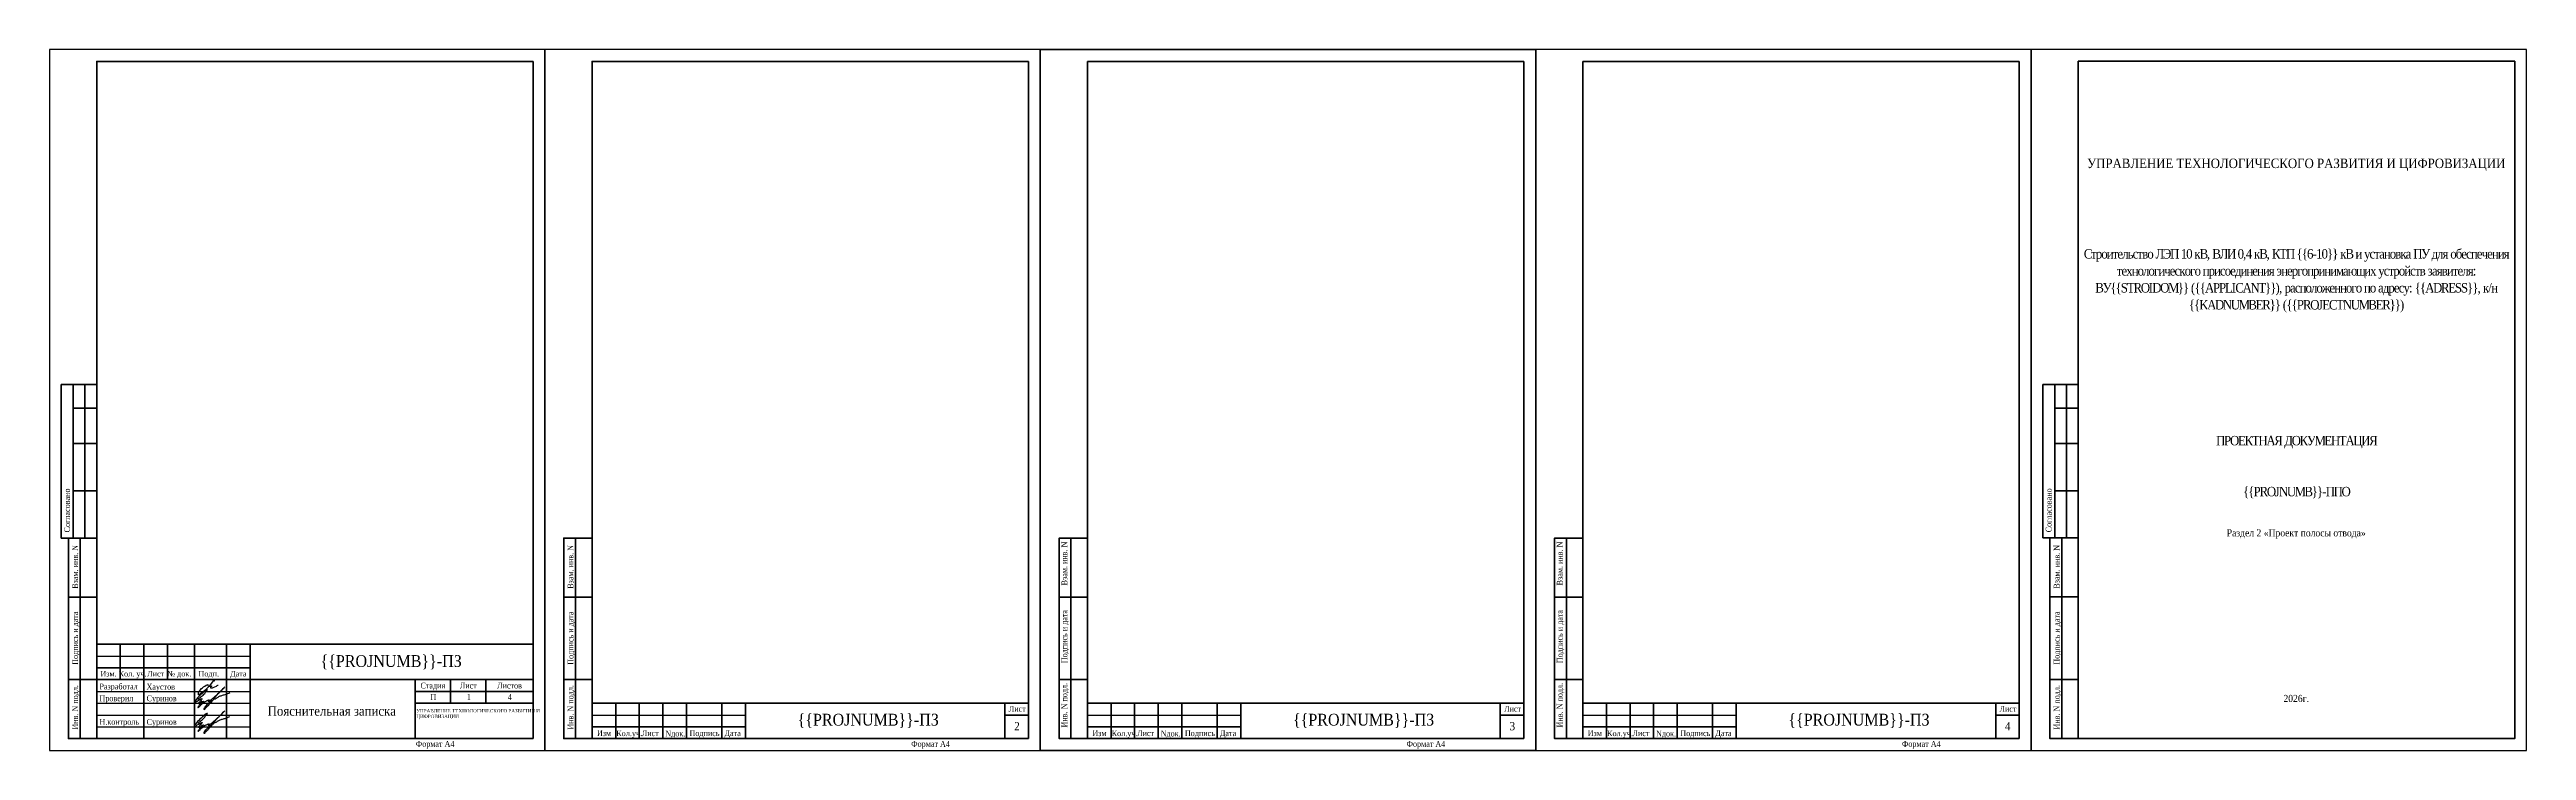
# Model space of a CAD drawing. Header units: millimetres. Extents: x 2452 to 10678, y 3615 to 3913.
# Drawn here: x 3502 to 4552, y 3615 to 3912 of the extents above; entities that cross this region are included whole.
import ezdxf
from ezdxf.enums import TextEntityAlignment as Align

# ---------------------------------------------------------------- set-up
doc = ezdxf.new("R2010")
doc.units = ezdxf.units.MM
doc.layers.add('П', color=7, linetype='Continuous')
doc.layers.add('Чертеж', color=7, linetype='Continuous')
doc.styles.add('Simplex8', font='Times New Roman.ttf', dxfattribs={"height": 3.5})
doc.styles.add('стиль1', font='Times New Roman.ttf', dxfattribs={"width": 0.9})
doc.styles.add('стиль2', font='Times New Roman.ttf', dxfattribs={"width": 0.9, "height": 2.5})

# ---------------------------------------------------------------- blocks, each defined once
blk = doc.blocks.new('Штамп б')
at = {"lineweight": 70}
for points in [[(20, 0), (8, 0), (8, 85), (20, 85)], [(13, 0), (13, 85)], [(8, 60), (20, 60)], [(8, 25), (20, 25)]]:
    blk.add_lwpolyline(points, dxfattribs=at)
at = {"lineweight": 25, "style": 'Simplex8', "width": 0.9}
for s, p in [('Взам. инв. N', (12.1, 63.5)), ('Подпись и дата', (12.1, 31.3)), ('Инв. N подл.', (12.1, 3.8))]:
    blk.add_text(s, height=2.5, rotation=90, dxfattribs=at).set_placement(p)
blk = doc.blocks.new('1')
at = {"lineweight": 30}
for p, q in [((630, 297), (420, 297)), ((420, 297), (420, 0)), ((630, 0), (630, 297)), ((420, 0), (630, 0))]:
    blk.add_line(p, q, dxfattribs=at)
blk = doc.blocks.new('A$C5B0935FB')
at = {"lineweight": 70}
for p, q in [((20, 65), (5, 65)), ((5, 0), (5, 65)), ((10, 55), (10, 65)), ((15, 0), (15, 65)), ((20, 0), (20, 65)), ((10, 40), (10, 55)), ((10, 55), (20, 55)), ((10, 20), (10, 40)), ((10, 40), (20, 40)), ((10, 0), (10, 20)), ((10, 20), (20, 20)), ((10, 0), (5, 0)), ((15, 0), (10, 0)), ((20, 0), (15, 0)), ((15, 0), (15, 0))]:
    blk.add_line(p, q, dxfattribs=at)
at = {"lineweight": 25, "style": 'стиль1', "width": 0.9}
blk.add_text('Согласовано', height=2.5, rotation=90, dxfattribs=at).set_placement((8.7, 2.4))
blk = doc.blocks.new('A$C7F1F469D')
at = {"color": 5, "lineweight": 25}
blk.add_spline([(-0.1, 1.8), (1.3, 2.9), (2.8, 4.3), (3.5, 5.3), (3.8, 5.6), (3.9, 5.8), (3.7, 5.8), (3.3, 5.7), (2.9, 5.4), (-1.1, 1.3), (-1.3, 1), (-1.5, 0.7), (-1.6, 0.3), (-1.5, 0.2), (-1, 0.5), (-0.4, 1), (0.3, 1.4), (1.1, 1.9), (1.7, 2), (1.6, 1.8), (1.3, 1.4), (0.6, 0.6), (0.2, 0.2), (0, 0), (0.2, 0), (0.8, 0.2), (1.4, 0.6), (2.2, 1), (2.3, 1), (1.9, 0.6), (1.3, 0), (0.6, -0.6), (0.1, -1.3), (-0.1, -1.7), (0.1, -1.6), (0.4, -1.4), (1.2, -0.6), (1.6, -0.2), (2.3, 0.3), (2.8, 0.7), (3.4, 1), (3.8, 1.2), (4.1, 1.4), (4.3, 1.4), (4.6, 1.5), (4.6, 1.4), (4.5, 1.2), (4.3, 0.9), (4.4, 0.8), (4.6, 0.9), (5.1, 1.3), (6.2, 2.2), (7.4, 3.2), (8.4, 4.2), (9.6, 5.3), (11, 6.7), (11.3, 7), (9.8, 5.5), (8.6, 4.3), (7.7, 3.3), (7.2, 2.7), (6.7, 2.1), (6.2, 1.4), (5.5, 0.6), (4.7, -0.3), (3.9, -1.3), (3.2, -1.9), (2.9, -2.3), (2.7, -2.6), (2.5, -2.6), (2.5, -2.3), (2.7, -1.9), (3.3, -1.1), (3.8, -0.5), (4.5, 0.1), (5.3, 0.8), (6, 1.3), (6.7, 1.8), (7.6, 2.2), (8.8, 2.9), (10, 3.4), (11.4, 3.8), (12.5, 4.2), (13.5, 4.6)], degree=3, dxfattribs=at)
blk = doc.blocks.new('Штамп фамилии')
at = {"layer": 'Чертеж', "color": 5, "lineweight": -2}
blk.add_lwpolyline([(47.6, 0.9), (47.6, 1), (47.7, 1.1), (47.8, 1.2), (47.8, 1.3), (47.8, 1.3), (47.8, 1.4), (47.8, 1.4), (47.8, 1.5), (47.8, 1.6), (47.8, 1.6), (47.7, 1.6), (47.7, 1.6), (47.6, 1.6), (47.6, 1.6), (47.5, 1.5), (47.5, 1.5), (47.4, 1.4), (47.3, 1.3), (45.4, -1.1), (44.5, -2.1), (43, -3.4), (41.3, -4.9), (41.2, -5), (41.1, -4.9), (41.1, -4.9), (41, -4.8), (40.9, -4.7), (40.9, -4.6), (40.9, -4.4), (40.9, -4.3), (40.9, -4.1), (40.9, -3.9), (41, -3.8), (41, -3.6), (41.1, -3.4), (41.4, -3.1), (41.6, -2.8), (42.2, -2.2), (42.6, -1.8), (43, -1.5), (43.6, -1.1), (44.2, -0.8), (44.9, -0.4), (44.9, -0.4), (44.9, -0.5), (44.9, -0.5), (44.9, -0.9), (45, -1), (45, -1.1), (45.1, -1.1), (45.2, -1.2), (45.4, -1.2), (45.5, -1.2), (46.4, -1.2), (46.5, -1.1), (46.5, -1), (46.6, -1.1), (46.6, -1.1), (46.6, -1.1), (46.5, -1.2), (46.5, -1.2), (46.5, -1.2), (46.4, -1.3), (46, -1.6), (46, -1.7), (46, -1.7), (46, -1.8), (46, -1.8), (46.1, -1.8), (46.3, -1.8), (46.7, -1.8), (46.8, -1.8), (46.9, -1.8), (47.1, -1.7), (48.6, -1.1), (48.7, -1), (48.9, -0.9), (49.1, -0.8), (49.2, -0.7), (49.3, -0.7)], dxfattribs=at)
at = {"layer": 'Чертеж', "color": 67, "lineweight": -2, "true_color": 0x727430}
for p in [(40.8, -8.5), (40.8, -18.6)]:
    blk.add_blockref('A$C7F1F469D', p, dxfattribs=at)
at = {"color": 7, "char_height": 2.5, "attachment_point": 4, "style": 'стиль1'}
for s, insert, width in [(' Разработал', (-1.9, -1.7), 17), (' Проверил', (-1.9, -6.7), 17), ('Хаустов', (18.9, -1.8), 20), (' Суринов', (18.1, -6.7), 20), (' Н.контроль', (-1.9, -16.7), 17), (' Суринов', (18.1, -16.7), 20)]:
    blk.add_mtext(s, dxfattribs=dict(at, insert=insert, width=width))
blk = doc.blocks.new('A$C31D65421')
blk.add_blockref('Штамп фамилии', (2.2, 18.4))

msp = doc.modelspace()

# ---------------------------------------------------------------- linework, layer by layer
at = {"layer": 'П', "lineweight": 30}
msp.add_line((3922.057, 3614.99), (3922.057, 3911.99), dxfattribs=at)
at = {"layer": 'П', "linetype": 'Continuous', "lineweight": 0}
for points in [[(3502.057, 3911.99), (3712.057, 3911.99), (3712.057, 3614.99), (3502.057, 3614.99)], [(3712.057, 3911.99), (3922.057, 3911.99), (3922.057, 3614.99), (3712.057, 3614.99)], [(4132.057, 3911.99), (4342.057, 3911.99), (4342.057, 3614.99), (4132.057, 3614.99)], [(4342.057, 3911.99), (4552.057, 3911.99), (4552.057, 3614.99), (4342.057, 3614.99)]]:
    msp.add_lwpolyline(points, close=True, dxfattribs=at)
at = {"layer": 'П', "linetype": 'Continuous', "lineweight": 18}
msp.add_lwpolyline([(3922.057, 3911.99), (4132.057, 3911.99), (4132.057, 3614.99), (3922.057, 3614.99)], close=True, dxfattribs=at)
at = {"layer": 'П', "lineweight": 30}
for points in [[(3922.057, 3911.99), (4132.057, 3911.99), (4132.057, 3614.99), (3922.057, 3614.99)], [(4342.057, 3614.99), (4552.057, 3614.99), (4552.057, 3911.99), (4342.057, 3911.99)]]:
    msp.add_lwpolyline(points, close=True, dxfattribs=at)
at = {"layer": 'Чертеж', "lineweight": 70}
for p, q in [((3707.057, 3619.99), (3707.057, 3906.99)), ((3917.057, 3619.99), (3917.057, 3906.99)), ((3942.057, 3906.99), (3942.057, 3619.99)), ((4127.057, 3619.99), (4127.057, 3906.99)), ((4337.057, 3906.99), (4152.057, 3906.99)), ((4152.057, 3906.99), (4152.057, 3619.99)), ((4337.057, 3619.99), (4337.057, 3906.99)), ((3942.057, 3674.99), (3942.057, 3619.99)), ((4152.057, 3674.99), (4152.057, 3619.99)), ((3917.057, 3634.99), (3732.057, 3634.99)), ((3742.057, 3634.99), (3742.057, 3619.99)), ((3752.057, 3634.99), (3752.057, 3619.99)), ((3762.057, 3634.99), (3762.057, 3619.99)), ((3772.057, 3634.99), (3772.057, 3619.99)), ((3787.057, 3634.99), (3787.057, 3619.99)), ((3797.057, 3634.99), (3797.057, 3619.99)), ((3907.057, 3634.99), (3907.057, 3619.99)), ((4127.057, 3634.99), (3942.057, 3634.99)), ((3952.057, 3634.99), (3952.057, 3619.99)), ((3962.057, 3634.99), (3962.057, 3619.99)), ((3972.057, 3634.99), (3972.057, 3619.99)), ((3982.057, 3634.99), (3982.057, 3619.99)), ((3997.057, 3634.99), (3997.057, 3619.99)), ((4007.057, 3634.99), (4007.057, 3619.99)), ((4117.057, 3634.99), (4117.057, 3619.99)), ((4337.057, 3634.99), (4152.057, 3634.99)), ((4162.057, 3634.99), (4162.057, 3619.99)), ((4172.057, 3634.99), (4172.057, 3619.99)), ((4182.057, 3634.99), (4182.057, 3619.99)), ((4192.057, 3634.99), (4192.057, 3619.99)), ((4207.057, 3634.99), (4207.057, 3619.99)), ((4217.057, 3634.99), (4217.057, 3619.99)), ((4327.057, 3634.99), (4327.057, 3619.99)), ((3732.057, 3624.99), (3797.057, 3624.99)), ((3907.057, 3629.99), (3917.057, 3629.99)), ((3942.057, 3624.99), (4007.057, 3624.99)), ((4117.057, 3629.99), (4127.057, 3629.99)), ((4152.057, 3624.99), (4217.057, 3624.99)), ((4327.057, 3629.99), (4337.057, 3629.99)), ((3942.057, 3619.99), (4127.057, 3619.99)), ((4007.057, 3619.99), (4127.057, 3619.99)), ((4152.057, 3619.99), (4337.057, 3619.99)), ((4217.057, 3619.99), (4337.057, 3619.99))]:
    msp.add_line(p, q, dxfattribs=at)
at = {"layer": 'Чертеж', "lineweight": 30}
for p, q in [((3712.057, 3614.99), (3712.057, 3911.99)), ((4132.057, 3614.99), (4132.057, 3911.99)), ((3732.057, 3634.99), (3797.057, 3634.99)), ((3942.057, 3634.99), (4007.057, 3634.99)), ((4152.057, 3634.99), (4217.057, 3634.99)), ((3732.057, 3629.99), (3797.057, 3629.99)), ((3942.057, 3629.99), (4007.057, 3629.99)), ((4152.057, 3629.99), (4217.057, 3629.99))]:
    msp.add_line(p, q, dxfattribs=at)
at = {"layer": 'Чертеж', "linetype": 'Continuous', "lineweight": 70}
for p, q in [((3522.057, 3659.99), (3707.057, 3659.99)), ((3532.057, 3659.99), (3532.057, 3644.99)), ((3542.057, 3659.99), (3542.057, 3619.99)), ((3552.057, 3659.99), (3552.057, 3644.99)), ((3563.449, 3659.99), (3563.449, 3619.99)), ((3577.057, 3659.99), (3577.057, 3619.99)), ((3587.057, 3619.99), (3587.057, 3659.99)), ((3522.057, 3649.99), (3587.057, 3649.99)), ((3522.057, 3644.99), (3707.057, 3644.99)), ((3657.057, 3619.99), (3657.057, 3644.99)), ((3672.057, 3644.99), (3672.057, 3634.99)), ((3687.057, 3644.99), (3687.057, 3634.99)), ((3657.057, 3639.99), (3707.057, 3639.99))]:
    msp.add_line(p, q, dxfattribs=at)
at = {"layer": 'Чертеж', "linetype": 'Continuous', "lineweight": 30}
for p, q in [((3522.057, 3619.99), (3522.057, 3659.99)), ((3522.057, 3654.99), (3587.057, 3654.99)), ((3732.057, 3619.99), (3732.057, 3659.99)), ((3522.057, 3639.99), (3587.057, 3639.99)), ((3522.057, 3634.99), (3587.057, 3634.99)), ((3522.057, 3629.99), (3587.057, 3629.99)), ((3522.057, 3624.99), (3587.057, 3624.99))]:
    msp.add_line(p, q, dxfattribs=at)
at = {"layer": 'Чертеж', "color": 7, "lineweight": 70}
msp.add_line((3657.057, 3634.99), (3707.057, 3634.99), dxfattribs=at)
at = {"layer": 'Чертеж', "linetype": 'Continuous', "lineweight": 70, "ltscale": 100}
for p, q in [((3522.057, 3619.99), (3707.057, 3619.99)), ((3732.057, 3619.99), (3917.057, 3619.99))]:
    msp.add_line(p, q, dxfattribs=at)
at = {"layer": 'Чертеж', "lineweight": 70}
for points in [[(3707.057, 3906.99), (3522.057, 3906.99), (3522.057, 3619.99)], [(3917.057, 3906.99), (3732.057, 3906.99), (3732.057, 3619.99)], [(3942.057, 3619.99), (3930.057, 3619.99), (3930.057, 3704.99), (3942.057, 3704.99)], [(3935.057, 3619.99), (3935.057, 3704.99)], [(4152.057, 3619.99), (4140.057, 3619.99), (4140.057, 3704.99), (4152.057, 3704.99)], [(4145.057, 3619.99), (4145.057, 3704.99)], [(3930.057, 3679.99), (3942.057, 3679.99)], [(4140.057, 3679.99), (4152.057, 3679.99)], [(3930.057, 3644.99), (3942.057, 3644.99)], [(4140.057, 3644.99), (4152.057, 3644.99)]]:
    msp.add_lwpolyline(points, dxfattribs=at)
at = {"layer": 'Чертеж', "linetype": 'Continuous', "lineweight": 70}
msp.add_lwpolyline([(3942.057, 3906.99), (4127.057, 3906.99)], dxfattribs=at)
at = {"layer": 'Чертеж', "lineweight": 70}
msp.add_lwpolyline([(4362.074, 3620.025), (4547.074, 3620.025), (4547.074, 3907.025), (4362.074, 3907.025)], close=True, dxfattribs=at)

# ---------------------------------------------------------------- block references
at = {"layer": 'П', "lineweight": 30}
for p in [(3082.057, 3614.99), (3292.057, 3614.99), (3712.057, 3614.99)]:
    msp.add_blockref('1', p, dxfattribs=at)
at = {"layer": 'П', "lineweight": 20}
msp.add_blockref('1', (3502.057, 3614.99), dxfattribs=at)
at = {"layer": 'Чертеж'}
for p in [(3502.057, 3704.99), (4342.074, 3705.025)]:
    msp.add_blockref('A$C5B0935FB', p, dxfattribs=at)
at = {"layer": 'Чертеж', "lineweight": 25}
for p in [(3502.057, 3619.99), (3712.057, 3619.99), (4342.074, 3620.025)]:
    msp.add_blockref('Штамп б', p, dxfattribs=at)
at = {"layer": 'Чертеж', "linetype": 'Continuous', "lineweight": 0}
msp.add_blockref('A$C31D65421', (3522.057, 3624.99), dxfattribs=at)

# ---------------------------------------------------------------- texts
at = {"layer": 'Чертеж', "lineweight": 25, "style": 'стиль1', "width": 0.9}
for s, p in [('Взам. инв. N', (3933.497, 3684.918)), ('Взам. инв. N', (4143.497, 3684.918)), ('Подпись и дата', (3933.497, 3651.942)), ('Подпись и дата', (4143.497, 3651.942)), ('Инв. N подл.', (3933.497, 3624.724)), ('Инв. N подл.', (4143.497, 3624.724))]:
    msp.add_text(s, height=2.5, rotation=90, dxfattribs=at).set_placement(p)
at = {"layer": 'Чертеж', "linetype": 'Continuous', "lineweight": 25, "style": 'стиль1', "width": 0.9}
for s, height, p in [('Изм.', 2.3, (3527.057, 3647.49)), ('Кол. уч.', 2.3, (3537.282, 3647.49)), ('Лист', 2.3, (3547.057, 3647.49)), ('№ док.', 2.3, (3557.057, 3647.49)), ('Подп.', 2.3, (3569.557, 3647.49)), ('Дата', 2.3, (3582.057, 3647.49)), ('Стадия', 2.5, (3664.557, 3642.49)), ('Лист', 2.5, (3679.557, 3642.49)), ('Листов', 2.5, (3697.057, 3642.49)), ('П', 2.5, (3664.732, 3637.654)), ('1', 2.5, (3679.809, 3637.654)), ('4', 2.5, (3697.174, 3637.654))]:
    msp.add_text(s, height=height, dxfattribs=at).set_placement(p, align=Align.MIDDLE_CENTER)
at = {"layer": 'Чертеж', "lineweight": 25, "style": 'стиль1', "width": 0.9}
for s, height, p in [('Лист', 2.5, (3908.67, 3631.39)), ('Лист', 2.5, (4118.67, 3631.39)), ('Лист', 2.5, (4328.67, 3631.39)), ('Изм', 2.5, (3734.11, 3621.063)), ('Кол.уч.', 2.3, (3742.285, 3621.063)), ('Лист', 2.5, (3753.09, 3621.063)), ('Nдок.', 2.5, (3763.079, 3620.92)), ('Подпись', 2.5, (3773.354, 3621.063)), ('Дата', 2.5, (3788.196, 3621.063)), ('2', 3.5, (3910.97, 3623.53)), ('Изм', 2.5, (3944.11, 3621.063)), ('Кол.уч.', 2.3, (3952.285, 3621.063)), ('Лист', 2.5, (3963.09, 3621.063)), ('Nдок.', 2.5, (3973.079, 3620.92)), ('Подпись', 2.5, (3983.354, 3621.063)), ('Дата', 2.5, (3998.196, 3621.063)), ('3', 3.5, (4120.97, 3623.53)), ('Изм', 2.5, (4154.11, 3621.063)), ('Кол.уч.', 2.3, (4162.285, 3621.063)), ('Лист', 2.5, (4173.09, 3621.063)), ('Nдок.', 2.5, (4183.079, 3620.92)), ('Подпись', 2.5, (4193.354, 3621.063)), ('Дата', 2.5, (4208.196, 3621.063)), ('4', 3.5, (4330.97, 3623.53)), ('Формат А4', 2.5, (3657.318, 3616.518)), ('Формат А4', 2.5, (3867.318, 3616.518)), ('Формат А4', 2.5, (4077.318, 3616.518)), ('Формат А4', 2.5, (4287.318, 3616.518))]:
    msp.add_text(s, height=height, dxfattribs=at).set_placement(p)
at = {"layer": 'Чертеж', "color": 1, "lineweight": 20, "insert": (4361.948, 3906.952), "char_height": 5, "width": 185.01678, "attachment_point": 1, "style": 'стиль1'}
msp.add_mtext('\\pxqc,t19;{\\C256;\\P\\P\\H0.36x;\\P\\P\\P\\P\\P\\H0.94444x;\\P\\H2.353x;\\P\\ptz;\\fTimes New Roman|b0|i0|c204|p16;\\H0.99998x;УПРАВЛЕНИЕ ТЕХНОЛОГИЧЕСКОГО РАЗВИТИЯ И ЦИФРОВИЗАЦИИ\\H0.75004x;\\P\\P\\P\\P\\pt19;\\fTimes New Roman|b0|i0|c204|p18;\\H1.6667x;\\P\\P\\psm1.0792,tz;\\H0.79994x;\\T0.8;Строительство ЛЭП 10 кВ, ВЛИ 0,4 кВ, КТП \\{\\{6-10\\}\\} кВ и установка ПУ для обеспечения технологического присоединения энергопринимающих устройств заявителя: ВУ\\{\\{STROIDOM\\}\\} (\\{\\{APPLICANT\\}\\}), расположенного по адресу: \\{\\{ADRESS\\}\\}, к/н \\{\\{KADNUMBER\\}\\} (\\{\\{PROJECTNUMBER\\}\\})\\P\\ps*;\\P\\P\\pt19;\\P\\P\\P\\P\\PПРОЕКТНАЯ ДОКУМЕНТАЦИЯ\\P\\P\\P\\{\\{PROJNUMB\\}\\}-ППО\\P\\H1.5x;\\T1;\\P\\H0.5x;Раздел 2 «Проект полосы отвода»\\P\\P\\P\\pi1.9542,t1.1833;\\P\\pi0,t19;\\P\\P\\P\\P\\P\\P\\P\\P\\P2026г.}', dxfattribs=at)
at = {"layer": 'Чертеж', "lineweight": 25, "attachment_point": 5, "style": 'стиль2'}
for s, insert, char_height, width in [('\\{\\{PROJNUMB\\}\\}-ПЗ', (3646.862, 3652.362), 5, 119.88502), ('\\pxql;{\\fTimes New Roman|b0|i0|c204|p16;\\H0.8x;УПРАВЛЕНИЕ ТЕХНОЛОГИЧЕСКОГО РАЗВИТИЯ И ЦИФРОВИЗАЦИИ}', (3684.653, 3630.382), 1.8, 54.19561), ('\\{\\{PROJNUMB\\}\\}-ПЗ', (3849.103, 3627.522), 5, 119.88502), ('\\{\\{PROJNUMB\\}\\}-ПЗ', (4059.103, 3627.522), 5, 119.88502), ('\\{\\{PROJNUMB\\}\\}-ПЗ', (4269.103, 3627.522), 5, 119.88502)]:
    msp.add_mtext(s, dxfattribs=dict(at, insert=insert, char_height=char_height, width=width))
at = {"layer": 'Чертеж', "color": 7, "lineweight": 15, "insert": (3621.717, 3631.7), "char_height": 4, "width": 70, "attachment_point": 5, "style": 'стиль1'}
msp.add_mtext('{\\W0.9;Пояснительная записка}', dxfattribs=at)

doc.saveas('drawing.dxf')
